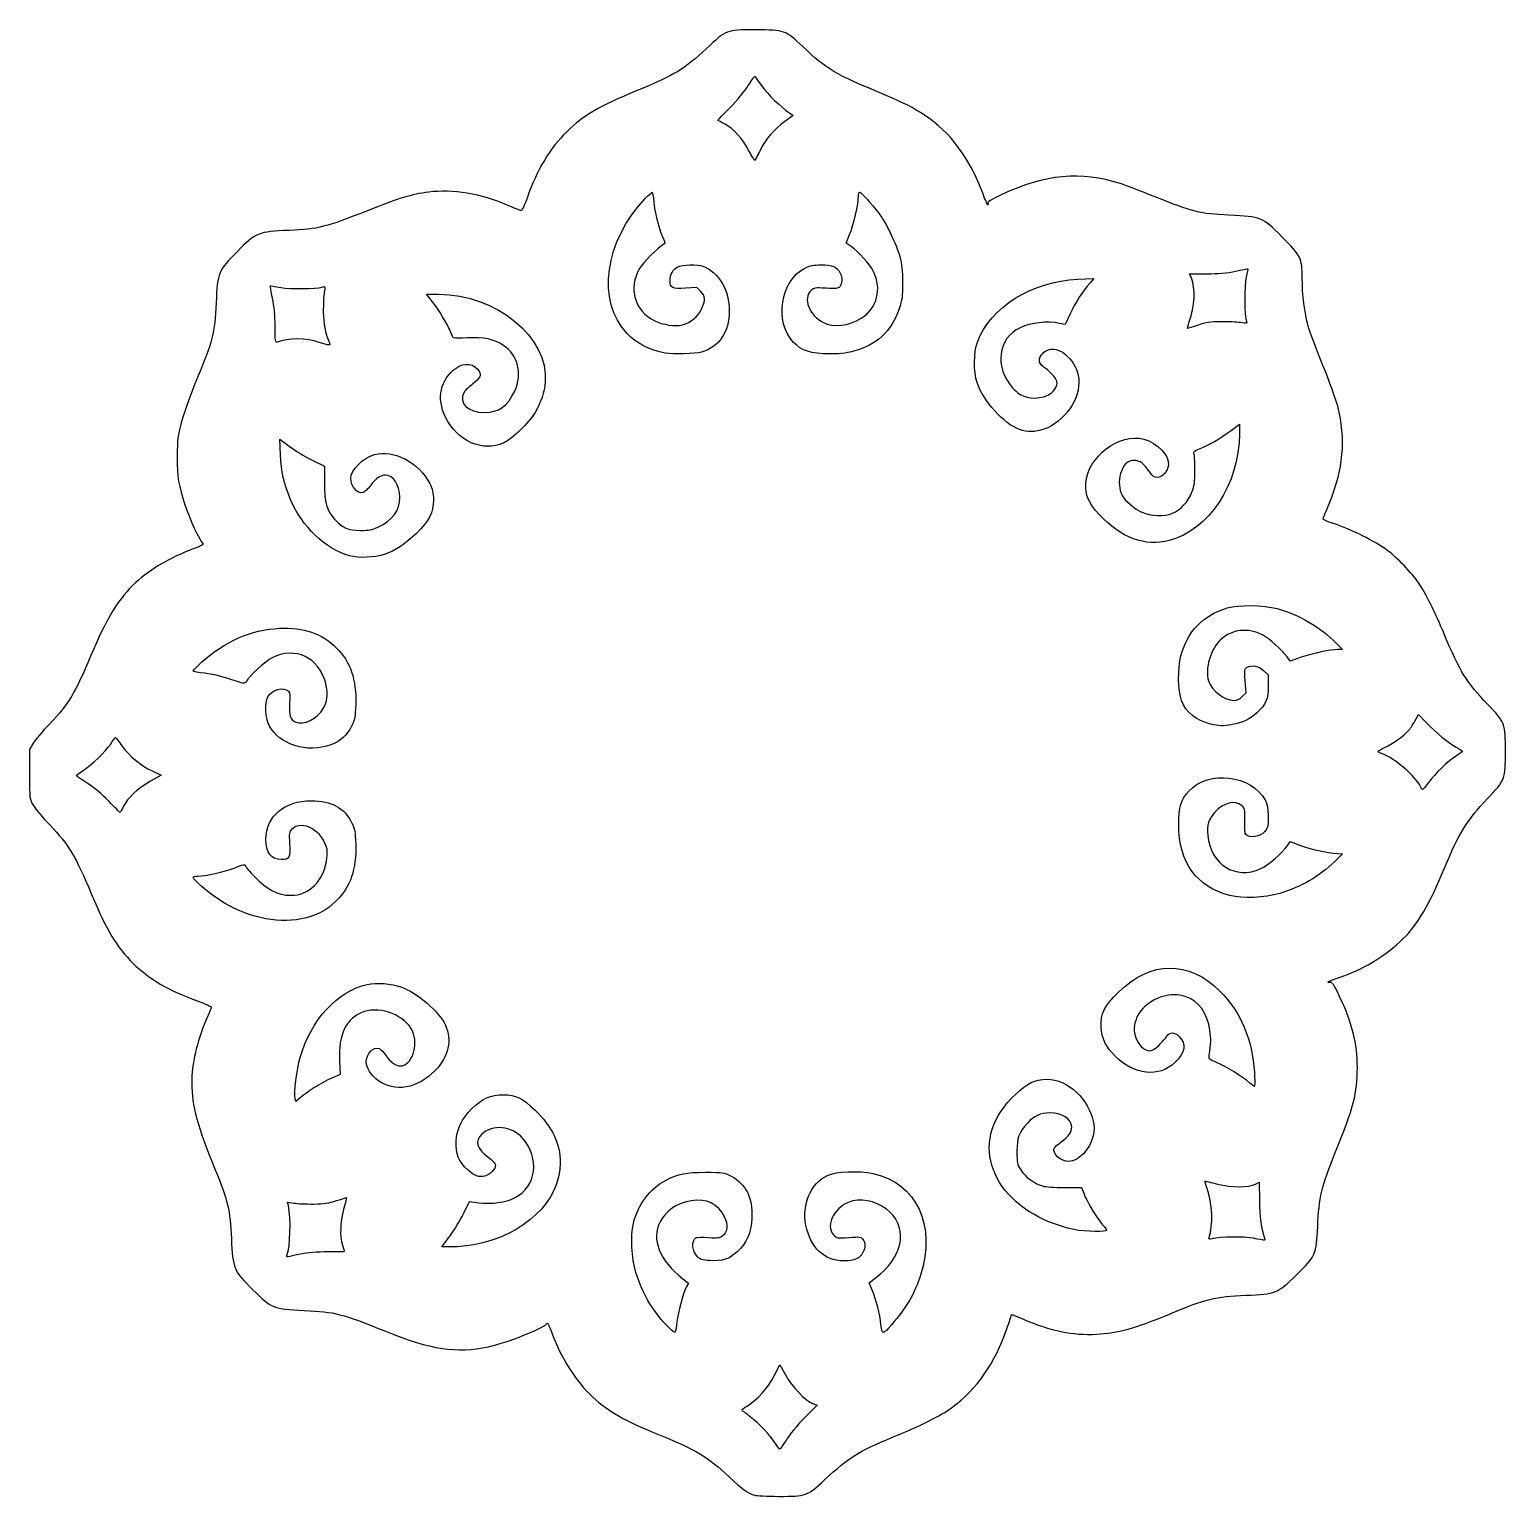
# Model space of a CAD drawing. Header units: centimetres. Extents: x -8.1 to 6.7, y -3.6 to 11.1.
import ezdxf

# ---------------------------------------------------------------- set-up
doc = ezdxf.new("R2010")
doc.units = ezdxf.units.CM
doc.header["$MEASUREMENT"] = 0
doc.layers.add('Layer 1', color=7, linetype='Continuous')

msp = doc.modelspace()

# ---------------------------------------------------------------- linework, layer by layer
at = {"layer": 'Layer 1', "color": 56}
for points, knots in [([(-0.80105, -3.61583), (-0.87133, -3.59459), (-0.922, -3.55805), (-1.05742, -3.43093), (-1.05742, -3.43093), (-1.26808, -3.23319), (-1.38206, -3.16438), (-1.74657, -3.01493), (-1.74657, -3.01493), (-2.10967, -2.86605), (-2.25835, -2.78204), (-2.42106, -2.63381), (-2.42106, -2.63381), (-2.58507, -2.4844), (-2.74736, -2.22842), (-2.83567, -1.97985), (-2.83567, -1.97985), (-2.86387, -1.90049), (-2.87365, -1.88466), (-2.88515, -1.89981), (-2.88515, -1.89981), (-2.92164, -1.94784), (-3.28464, -2.0909), (-3.46642, -2.12888), (-3.46642, -2.12888), (-3.78728, -2.19592), (-4.03956, -2.15808), (-4.4954, -1.97454), (-4.4954, -1.97454), (-4.94287, -1.79436), (-4.99291, -1.78157), (-5.31035, -1.76623), (-5.31035, -1.76623), (-5.61867, -1.75134), (-5.63357, -1.7453), (-5.824, -1.55821), (-5.824, -1.55821), (-6.01648, -1.3691), (-6.02562, -1.34732), (-6.03834, -1.04729), (-6.03834, -1.04729), (-6.05027, -0.76596), (-6.07609, -0.65553), (-6.19939, -0.35843), (-6.19939, -0.35843), (-6.37728, 0.07018), (-6.43537, 0.28403), (-6.43548, 0.51073), (-6.43548, 0.51073), (-6.43558, 0.70179), (-6.38615, 0.91967), (-6.29351, 1.13656), (-6.29351, 1.13656), (-6.26593, 1.20112), (-6.24184, 1.26034), (-6.23998, 1.26817), (-6.23998, 1.26817), (-6.23812, 1.27599), (-6.29724, 1.30393), (-6.37136, 1.33026), (-6.37136, 1.33026), (-6.65843, 1.43223), (-6.86016, 1.54938), (-7.02064, 1.70732), (-7.02064, 1.70732), (-7.18634, 1.8704), (-7.28684, 2.0368), (-7.43784, 2.3981), (-7.43784, 2.3981), (-7.5985, 2.7825), (-7.66491, 2.89286), (-7.85714, 3.09492), (-7.85714, 3.09492), (-7.92957, 3.17106), (-8.00466, 3.26008), (-8.024, 3.29276), (-8.024, 3.29276), (-8.05908, 3.35204), (-8.05916, 3.35276), (-8.05916, 3.60078), (-8.05916, 3.60078), (-8.05916, 3.60078), (-8.05916, 3.84938), (-8.05916, 3.84938), (-8.05916, 3.84938), (-8.05916, 3.84938), (-8.02273, 3.91093), (-8.02273, 3.91093), (-8.02273, 3.91093), (-8.0027, 3.94479), (-7.92961, 4.03178), (-7.86033, 4.10424), (-7.86033, 4.10424), (-7.66764, 4.30575), (-7.60229, 4.4133), (-7.44856, 4.78195), (-7.44856, 4.78195), (-7.28932, 5.16381), (-7.1637, 5.36901), (-6.99661, 5.52018), (-6.99661, 5.52018), (-6.84449, 5.65781), (-6.65159, 5.77068), (-6.41986, 5.85764), (-6.41986, 5.85764), (-6.33168, 5.89073), (-6.31185, 5.90259), (-6.32644, 5.91353), (-6.32644, 5.91353), (-6.35199, 5.93269), (-6.46347, 6.17329), (-6.50417, 6.29713), (-6.50417, 6.29713), (-6.56736, 6.48941), (-6.58129, 6.57754), (-6.58074, 6.78158), (-6.58074, 6.78158), (-6.58027, 6.95337), (-6.57623, 6.98771), (-6.54101, 7.11942), (-6.54101, 7.11942), (-6.51945, 7.20005), (-6.45732, 7.37503), (-6.40295, 7.50825), (-6.40295, 7.50825), (-6.21934, 7.95815), (-6.20662, 8.00714), (-6.19191, 8.321), (-6.19191, 8.321), (-6.17758, 8.62657), (-6.17106, 8.64245), (-5.98204, 8.83226), (-5.98204, 8.83226), (-5.79108, 9.02402), (-5.77092, 9.03228), (-5.4614, 9.04551), (-5.4614, 9.04551), (-5.16558, 9.05816), (-5.09542, 9.07573), (-4.67714, 9.24199), (-4.67714, 9.24199), (-4.35577, 9.36973), (-4.24024, 9.40478), (-4.06306, 9.4283), (-4.06306, 9.4283), (-3.83003, 9.45923), (-3.53035, 9.41), (-3.27672, 9.29912), (-3.27672, 9.29912), (-3.21043, 9.27014), (-3.14896, 9.24545), (-3.14013, 9.24425), (-3.14013, 9.24425), (-3.13063, 9.24297), (-3.10575, 9.29411), (-3.07917, 9.36957), (-3.07917, 9.36957), (-2.98062, 9.64936), (-2.84695, 9.87272), (-2.68244, 10.0325), (-2.68244, 10.0325), (-2.51179, 10.19822), (-2.37268, 10.27997), (-1.98743, 10.44091), (-1.98743, 10.44091), (-1.60088, 10.60239), (-1.49793, 10.66419), (-1.28927, 10.86006), (-1.28927, 10.86006), (-1.0803, 11.05622), (-1.09015, 11.05239), (-0.79455, 11.05239), (-0.79455, 11.05239), (-0.49979, 11.05239), (-0.492, 11.04966), (-0.31966, 10.88549), (-0.31966, 10.88549), (-0.07828, 10.65557), (-0.01223, 10.6168), (0.51444, 10.39592), (0.51444, 10.39592), (0.69515, 10.32014), (0.78149, 10.27573), (0.90205, 10.19657), (0.90205, 10.19657), (1.15757, 10.0288), (1.35373, 9.7642), (1.48524, 9.40992), (1.48524, 9.40992), (1.50636, 9.35303), (1.52712, 9.30346), (1.53137, 9.29978), (1.53137, 9.29978), (1.53562, 9.29609), (1.53572, 9.30246), (1.53159, 9.31393), (1.53159, 9.31393), (1.52568, 9.33037), (1.55577, 9.34961), (1.67394, 9.40495), (1.67394, 9.40495), (2.1075, 9.60798), (2.46328, 9.64087), (2.85701, 9.51433), (2.85701, 9.51433), (2.90289, 9.49958), (3.06025, 9.43936), (3.20668, 9.38051), (3.20668, 9.38051), (3.58105, 9.23005), (3.65747, 9.21111), (3.94549, 9.19744), (3.94549, 9.19744), (4.27382, 9.18185), (4.27484, 9.18144), (4.47605, 8.98212), (4.47605, 8.98212), (4.6638, 8.79613), (4.67958, 8.76432), (4.67958, 8.57181), (4.67958, 8.57181), (4.67958, 8.40331), (4.70265, 8.21489), (4.73845, 8.09119), (4.73845, 8.09119), (4.75615, 8.03001), (4.82302, 7.85088), (4.88704, 7.69311), (4.88704, 7.69311), (4.95106, 7.53535), (5.01743, 7.35176), (5.03454, 7.28515), (5.03454, 7.28515), (5.11937, 6.95477), (5.09286, 6.6526), (4.94896, 6.30988), (4.94896, 6.30988), (4.91952, 6.23976), (4.89295, 6.17378), (4.88991, 6.16327), (4.88991, 6.16327), (4.88578, 6.14895), (4.91388, 6.13483), (5.00183, 6.10706), (5.00183, 6.10706), (5.1544, 6.05888), (5.4206, 5.92663), (5.5276, 5.84585), (5.5276, 5.84585), (5.63152, 5.76741), (5.77598, 5.61779), (5.84426, 5.51789), (5.84426, 5.51789), (5.91314, 5.41712), (6.00724, 5.2282), (6.10383, 4.99676), (6.10383, 4.99676), (6.25611, 4.63186), (6.32687, 4.51784), (6.53525, 4.30156), (6.53525, 4.30156), (6.70838, 4.12184), (6.71392, 4.10723), (6.71392, 3.83025), (6.71392, 3.83025), (6.71392, 3.55384), (6.70884, 3.54047), (6.5341, 3.3571), (6.5341, 3.3571), (6.32655, 3.13931), (6.25253, 3.01982), (6.10341, 2.66183), (6.10341, 2.66183), (5.94936, 2.29204), (5.84142, 2.10753), (5.69078, 1.9565), (5.69078, 1.9565), (5.51361, 1.77887), (5.27184, 1.6359), (5.01006, 1.55393), (5.01006, 1.55393), (4.96948, 1.54123), (4.93628, 1.52668), (4.93628, 1.5216), (4.93628, 1.5216), (4.93628, 1.51653), (4.94674, 1.51509), (4.95953, 1.51842), (4.95953, 1.51842), (4.97838, 1.52331), (4.99548, 1.49789), (5.0499, 1.38407), (5.0499, 1.38407), (5.1785, 1.11506), (5.23148, 0.90528), (5.23148, 0.66505), (5.23148, 0.66505), (5.23148, 0.40847), (5.195, 0.26851), (5.00975, -0.18573), (5.00975, -0.18573), (4.87616, -0.51328), (4.84533, -0.64309), (4.83424, -0.92468), (4.83424, -0.92468), (4.82321, -1.20453), (4.81677, -1.21913), (4.61871, -1.41242), (4.61871, -1.41242), (4.42971, -1.59688), (4.41978, -1.60086), (4.11606, -1.61382), (4.11606, -1.61382), (3.80912, -1.62692), (3.71802, -1.64949), (3.34474, -1.80487), (3.34474, -1.80487), (3.01091, -1.94383), (2.83319, -1.99258), (2.61956, -2.00379), (2.61956, -2.00379), (2.38436, -2.01613), (2.15742, -1.96966), (1.88984, -1.85439), (1.88984, -1.85439), (1.82643, -1.82707), (1.77357, -1.80614), (1.77238, -1.80788), (1.77238, -1.80788), (1.77119, -1.80962), (1.74884, -1.87326), (1.72272, -1.94929), (1.72272, -1.94929), (1.60373, -2.29556), (1.42467, -2.55187), (1.1692, -2.7416), (1.1692, -2.7416), (1.07276, -2.81323), (0.84544, -2.92645), (0.57879, -3.03568), (0.57879, -3.03568), (0.24198, -3.17366), (0.1366, -3.23954), (-0.09711, -3.45826), (-0.09711, -3.45826), (-0.27317, -3.62304), (-0.28717, -3.62811), (-0.5626, -3.62664), (-0.5626, -3.62664), (-0.67605, -3.62604), (-0.78336, -3.62117), (-0.80105, -3.61583)], [0, 0, 0, 0, 0.01123596, 0.01123596, 0.01123596, 0.01123596, 0.02247191, 0.02247191, 0.02247191, 0.02247191, 0.03370787, 0.03370787, 0.03370787, 0.03370787, 0.04494382, 0.04494382, 0.04494382, 0.04494382, 0.05617978, 0.05617978, 0.05617978, 0.05617978, 0.06741573, 0.06741573, 0.06741573, 0.06741573, 0.07865169, 0.07865169, 0.07865169, 0.07865169, 0.08988764, 0.08988764, 0.08988764, 0.08988764, 0.1011236, 0.1011236, 0.1011236, 0.1011236, 0.11235955, 0.11235955, 0.11235955, 0.11235955, 0.12359551, 0.12359551, 0.12359551, 0.12359551, 0.13483146, 0.13483146, 0.13483146, 0.13483146, 0.14606742, 0.14606742, 0.14606742, 0.14606742, 0.15730337, 0.15730337, 0.15730337, 0.15730337, 0.16853933, 0.16853933, 0.16853933, 0.16853933, 0.17977528, 0.17977528, 0.17977528, 0.17977528, 0.19101124, 0.19101124, 0.19101124, 0.19101124, 0.20224719, 0.20224719, 0.20224719, 0.20224719, 0.21348315, 0.21348315, 0.21348315, 0.21348315, 0.2247191, 0.2247191, 0.2247191, 0.2247191, 0.23595506, 0.23595506, 0.23595506, 0.23595506, 0.24719101, 0.24719101, 0.24719101, 0.24719101, 0.25842697, 0.25842697, 0.25842697, 0.25842697, 0.26966292, 0.26966292, 0.26966292, 0.26966292, 0.28089888, 0.28089888, 0.28089888, 0.28089888, 0.29213483, 0.29213483, 0.29213483, 0.29213483, 0.30337079, 0.30337079, 0.30337079, 0.30337079, 0.31460674, 0.31460674, 0.31460674, 0.31460674, 0.3258427, 0.3258427, 0.3258427, 0.3258427, 0.33707865, 0.33707865, 0.33707865, 0.33707865, 0.34831461, 0.34831461, 0.34831461, 0.34831461, 0.35955056, 0.35955056, 0.35955056, 0.35955056, 0.37078652, 0.37078652, 0.37078652, 0.37078652, 0.38202247, 0.38202247, 0.38202247, 0.38202247, 0.39325843, 0.39325843, 0.39325843, 0.39325843, 0.40449438, 0.40449438, 0.40449438, 0.40449438, 0.41573034, 0.41573034, 0.41573034, 0.41573034, 0.42696629, 0.42696629, 0.42696629, 0.42696629, 0.43820225, 0.43820225, 0.43820225, 0.43820225, 0.4494382, 0.4494382, 0.4494382, 0.4494382, 0.46067416, 0.46067416, 0.46067416, 0.46067416, 0.47191011, 0.47191011, 0.47191011, 0.47191011, 0.48314607, 0.48314607, 0.48314607, 0.48314607, 0.49438202, 0.49438202, 0.49438202, 0.49438202, 0.50561798, 0.50561798, 0.50561798, 0.50561798, 0.51685393, 0.51685393, 0.51685393, 0.51685393, 0.52808989, 0.52808989, 0.52808989, 0.52808989, 0.53932584, 0.53932584, 0.53932584, 0.53932584, 0.5505618, 0.5505618, 0.5505618, 0.5505618, 0.56179775, 0.56179775, 0.56179775, 0.56179775, 0.57303371, 0.57303371, 0.57303371, 0.57303371, 0.58426966, 0.58426966, 0.58426966, 0.58426966, 0.59550562, 0.59550562, 0.59550562, 0.59550562, 0.60674157, 0.60674157, 0.60674157, 0.60674157, 0.61797753, 0.61797753, 0.61797753, 0.61797753, 0.62921348, 0.62921348, 0.62921348, 0.62921348, 0.64044944, 0.64044944, 0.64044944, 0.64044944, 0.65168539, 0.65168539, 0.65168539, 0.65168539, 0.66292135, 0.66292135, 0.66292135, 0.66292135, 0.6741573, 0.6741573, 0.6741573, 0.6741573, 0.68539326, 0.68539326, 0.68539326, 0.68539326, 0.69662921, 0.69662921, 0.69662921, 0.69662921, 0.70786517, 0.70786517, 0.70786517, 0.70786517, 0.71910112, 0.71910112, 0.71910112, 0.71910112, 0.73033708, 0.73033708, 0.73033708, 0.73033708, 0.74157303, 0.74157303, 0.74157303, 0.74157303, 0.75280899, 0.75280899, 0.75280899, 0.75280899, 0.76404494, 0.76404494, 0.76404494, 0.76404494, 0.7752809, 0.7752809, 0.7752809, 0.7752809, 0.78651685, 0.78651685, 0.78651685, 0.78651685, 0.79775281, 0.79775281, 0.79775281, 0.79775281, 0.80898876, 0.80898876, 0.80898876, 0.80898876, 0.82022472, 0.82022472, 0.82022472, 0.82022472, 0.83146067, 0.83146067, 0.83146067, 0.83146067, 0.84269663, 0.84269663, 0.84269663, 0.84269663, 0.85393258, 0.85393258, 0.85393258, 0.85393258, 0.86516854, 0.86516854, 0.86516854, 0.86516854, 0.87640449, 0.87640449, 0.87640449, 0.87640449, 0.88764045, 0.88764045, 0.88764045, 0.88764045, 0.8988764, 0.8988764, 0.8988764, 0.8988764, 0.91011236, 0.91011236, 0.91011236, 0.91011236, 0.92134831, 0.92134831, 0.92134831, 0.92134831, 0.93258427, 0.93258427, 0.93258427, 0.93258427, 0.94382022, 0.94382022, 0.94382022, 0.94382022, 0.95505618, 0.95505618, 0.95505618, 0.95505618, 0.96629213, 0.96629213, 0.96629213, 0.96629213, 0.97752809, 0.97752809, 0.97752809, 0.97752809, 1, 1, 1, 1]), ([(-0.74701, 9.84523), (-0.68996, 9.96285), (-0.60937, 10.05698), (-0.49832, 10.13569), (-0.49832, 10.13569), (-0.49832, 10.13569), (-0.41615, 10.19393), (-0.41615, 10.19393), (-0.41615, 10.19393), (-0.41615, 10.19393), (-0.49152, 10.2502), (-0.49152, 10.2502), (-0.49152, 10.2502), (-0.58276, 10.31833), (-0.70478, 10.44589), (-0.75653, 10.52725), (-0.75653, 10.52725), (-0.77744, 10.56012), (-0.79744, 10.58698), (-0.80097, 10.58693), (-0.80097, 10.58693), (-0.8045, 10.58689), (-0.8331, 10.5453), (-0.86452, 10.49453), (-0.86452, 10.49453), (-0.89599, 10.44368), (-0.97813, 10.3454), (-1.04737, 10.27573), (-1.04737, 10.27573), (-1.11651, 10.20617), (-1.17165, 10.14824), (-1.16992, 10.14701), (-1.16992, 10.14701), (-1.16818, 10.14578), (-1.13575, 10.12826), (-1.09784, 10.10809), (-1.09784, 10.10809), (-1.01054, 10.06162), (-0.92264, 9.96396), (-0.85793, 9.84155), (-0.85793, 9.84155), (-0.83013, 9.78896), (-0.8045, 9.74621), (-0.80097, 9.74656), (-0.80097, 9.74656), (-0.79744, 9.74691), (-0.77316, 9.79131), (-0.74701, 9.84523)], [0, 0, 0, 0, 0.07692308, 0.07692308, 0.07692308, 0.07692308, 0.15384615, 0.15384615, 0.15384615, 0.15384615, 0.23076923, 0.23076923, 0.23076923, 0.23076923, 0.30769231, 0.30769231, 0.30769231, 0.30769231, 0.38461538, 0.38461538, 0.38461538, 0.38461538, 0.46153846, 0.46153846, 0.46153846, 0.46153846, 0.53846154, 0.53846154, 0.53846154, 0.53846154, 0.61538462, 0.61538462, 0.61538462, 0.61538462, 0.69230769, 0.69230769, 0.69230769, 0.69230769, 0.76923077, 0.76923077, 0.76923077, 0.76923077, 0.84615385, 0.84615385, 0.84615385, 0.84615385, 1, 1, 1, 1]), ([(-1.33442, 7.8261), (-1.15632, 7.87934), (-1.056, 8.02757), (-1.05466, 8.23947), (-1.05466, 8.23947), (-1.05337, 8.44417), (-1.16209, 8.62856), (-1.31841, 8.6868), (-1.31841, 8.6868), (-1.37292, 8.7071), (-1.5275, 8.70351), (-1.57149, 8.68092), (-1.57149, 8.68092), (-1.6174, 8.65734), (-1.64808, 8.60187), (-1.64808, 8.54244), (-1.64808, 8.54244), (-1.64808, 8.46839), (-1.62541, 8.45719), (-1.49421, 8.46644), (-1.49421, 8.46644), (-1.49421, 8.46644), (-1.38029, 8.47448), (-1.38029, 8.47448), (-1.38029, 8.47448), (-1.38029, 8.47448), (-1.34091, 8.43536), (-1.34091, 8.43536), (-1.34091, 8.43536), (-1.2926, 8.38738), (-1.29078, 8.34764), (-1.3328, 8.258), (-1.3328, 8.258), (-1.36794, 8.18303), (-1.44164, 8.12216), (-1.52492, 8.09933), (-1.52492, 8.09933), (-1.58932, 8.08166), (-1.72721, 8.10136), (-1.80103, 8.13878), (-1.80103, 8.13878), (-2.00382, 8.24153), (-2.06946, 8.46688), (-1.95366, 8.6627), (-1.95366, 8.6627), (-1.92046, 8.71884), (-1.76729, 8.87454), (-1.71958, 8.90063), (-1.71958, 8.90063), (-1.6953, 8.91392), (-1.69537, 8.9155), (-1.72343, 8.98251), (-1.72343, 8.98251), (-1.76527, 9.08244), (-1.80162, 9.229), (-1.81072, 9.33451), (-1.81072, 9.33451), (-1.81511, 9.38534), (-1.8224, 9.42693), (-1.82693, 9.42693), (-1.82693, 9.42693), (-1.83145, 9.42693), (-1.86158, 9.39968), (-1.89388, 9.36638), (-1.89388, 9.36638), (-2.3025, 8.94508), (-2.38555, 8.33313), (-2.07762, 8.01247), (-2.07762, 8.01247), (-1.98093, 7.91178), (-1.86203, 7.85108), (-1.693, 7.81612), (-1.693, 7.81612), (-1.62732, 7.80253), (-1.39127, 7.8091), (-1.33442, 7.8261)], [0, 0, 0, 0, 0.05, 0.05, 0.05, 0.05, 0.1, 0.1, 0.1, 0.1, 0.15, 0.15, 0.15, 0.15, 0.2, 0.2, 0.2, 0.2, 0.25, 0.25, 0.25, 0.25, 0.3, 0.3, 0.3, 0.3, 0.35, 0.35, 0.35, 0.35, 0.4, 0.4, 0.4, 0.4, 0.45, 0.45, 0.45, 0.45, 0.5, 0.5, 0.5, 0.5, 0.55, 0.55, 0.55, 0.55, 0.6, 0.6, 0.6, 0.6, 0.65, 0.65, 0.65, 0.65, 0.7, 0.7, 0.7, 0.7, 0.75, 0.75, 0.75, 0.75, 0.8, 0.8, 0.8, 0.8, 0.85, 0.85, 0.85, 0.85, 0.9, 0.9, 0.9, 0.9, 1, 1, 1, 1]), ([(0.17981, 7.83307), (0.41728, 7.89339), (0.56404, 8.02836), (0.64451, 8.26043), (0.64451, 8.26043), (0.67593, 8.35104), (0.67981, 8.38019), (0.67932, 8.52178), (0.67932, 8.52178), (0.6789, 8.64322), (0.67221, 8.7054), (0.65122, 8.78312), (0.65122, 8.78312), (0.61705, 8.90966), (0.51757, 9.11517), (0.44139, 9.21658), (0.44139, 9.21658), (0.36868, 9.31338), (0.26553, 9.42693), (0.25031, 9.42693), (0.25031, 9.42693), (0.24391, 9.42693), (0.23867, 9.40919), (0.23867, 9.3875), (0.23867, 9.3875), (0.23867, 9.31621), (0.18627, 9.09075), (0.14948, 9.00372), (0.14948, 9.00372), (0.14948, 9.00372), (0.11338, 8.91834), (0.11338, 8.91834), (0.11338, 8.91834), (0.11338, 8.91834), (0.16384, 8.88361), (0.16384, 8.88361), (0.16384, 8.88361), (0.23844, 8.83226), (0.35018, 8.70726), (0.38833, 8.63248), (0.38833, 8.63248), (0.47584, 8.46094), (0.42512, 8.26729), (0.26613, 8.16596), (0.26613, 8.16596), (0.14339, 8.08772), (-0.01194, 8.07121), (-0.11755, 8.12516), (-0.11755, 8.12516), (-0.25455, 8.19515), (-0.3204, 8.36581), (-0.23944, 8.44106), (-0.23944, 8.44106), (-0.20537, 8.47272), (-0.20005, 8.47361), (-0.087, 8.4664), (-0.087, 8.4664), (0.01528, 8.45987), (0.03278, 8.46182), (0.05098, 8.48179), (0.05098, 8.48179), (0.07714, 8.51051), (0.07776, 8.57535), (0.05234, 8.62418), (0.05234, 8.62418), (0.02349, 8.67959), (-0.02789, 8.70026), (-0.13681, 8.70026), (-0.13681, 8.70026), (-0.21241, 8.70026), (-0.24434, 8.69375), (-0.29731, 8.66753), (-0.29731, 8.66753), (-0.54453, 8.54516), (-0.60795, 8.13199), (-0.41133, 7.92469), (-0.41133, 7.92469), (-0.33097, 7.83997), (-0.23855, 7.80985), (-0.05538, 7.8087), (-0.05538, 7.8087), (0.04043, 7.8081), (0.10984, 7.81529), (0.17981, 7.83307)], [0, 0, 0, 0, 0.04545455, 0.04545455, 0.04545455, 0.04545455, 0.09090909, 0.09090909, 0.09090909, 0.09090909, 0.13636364, 0.13636364, 0.13636364, 0.13636364, 0.18181818, 0.18181818, 0.18181818, 0.18181818, 0.22727273, 0.22727273, 0.22727273, 0.22727273, 0.27272727, 0.27272727, 0.27272727, 0.27272727, 0.31818182, 0.31818182, 0.31818182, 0.31818182, 0.36363636, 0.36363636, 0.36363636, 0.36363636, 0.40909091, 0.40909091, 0.40909091, 0.40909091, 0.45454545, 0.45454545, 0.45454545, 0.45454545, 0.5, 0.5, 0.5, 0.5, 0.54545455, 0.54545455, 0.54545455, 0.54545455, 0.59090909, 0.59090909, 0.59090909, 0.59090909, 0.63636364, 0.63636364, 0.63636364, 0.63636364, 0.68181818, 0.68181818, 0.68181818, 0.68181818, 0.72727273, 0.72727273, 0.72727273, 0.72727273, 0.77272727, 0.77272727, 0.77272727, 0.77272727, 0.81818182, 0.81818182, 0.81818182, 0.81818182, 0.86363636, 0.86363636, 0.86363636, 0.86363636, 0.90909091, 0.90909091, 0.90909091, 0.90909091, 1, 1, 1, 1]), ([(3.63646, 8.09659), (3.71635, 8.12363), (3.76175, 8.13061), (3.86455, 8.13165), (3.86455, 8.13165), (3.93515, 8.13236), (4.0241, 8.12798), (4.06223, 8.12192), (4.06223, 8.12192), (4.127, 8.11162), (4.13089, 8.11245), (4.12156, 8.13467), (4.12156, 8.13467), (4.10144, 8.1826), (4.09892, 8.48635), (4.1179, 8.57596), (4.1179, 8.57596), (4.12793, 8.62329), (4.13567, 8.66194), (4.13511, 8.66184), (4.13511, 8.66184), (4.13455, 8.66175), (4.07922, 8.65035), (4.01216, 8.63651), (4.01216, 8.63651), (3.92698, 8.61894), (3.83916, 8.6113), (3.72082, 8.61118), (3.72082, 8.61118), (3.72082, 8.61118), (3.55141, 8.61102), (3.55141, 8.61102), (3.55141, 8.61102), (3.55141, 8.61102), (3.56978, 8.56734), (3.56978, 8.56734), (3.56978, 8.56734), (3.6127, 8.46531), (3.60442, 8.28978), (3.54918, 8.13029), (3.54918, 8.13029), (3.53632, 8.09318), (3.52826, 8.06282), (3.53127, 8.06282), (3.53127, 8.06282), (3.53427, 8.06282), (3.5816, 8.07802), (3.63646, 8.09659)], [0, 0, 0, 0, 0.07692308, 0.07692308, 0.07692308, 0.07692308, 0.15384615, 0.15384615, 0.15384615, 0.15384615, 0.23076923, 0.23076923, 0.23076923, 0.23076923, 0.30769231, 0.30769231, 0.30769231, 0.30769231, 0.38461538, 0.38461538, 0.38461538, 0.38461538, 0.46153846, 0.46153846, 0.46153846, 0.46153846, 0.53846154, 0.53846154, 0.53846154, 0.53846154, 0.61538462, 0.61538462, 0.61538462, 0.61538462, 0.69230769, 0.69230769, 0.69230769, 0.69230769, 0.76923077, 0.76923077, 0.76923077, 0.76923077, 0.84615385, 0.84615385, 0.84615385, 0.84615385, 1, 1, 1, 1]), ([(-5.056, 7.9194), (-5.10272, 8.03036), (-5.11752, 8.10335), (-5.11869, 8.22856), (-5.11869, 8.22856), (-5.11938, 8.30218), (-5.11514, 8.39046), (-5.10927, 8.42473), (-5.10927, 8.42473), (-5.09878, 8.48592), (-5.09913, 8.48689), (-5.12852, 8.47847), (-5.12852, 8.47847), (-5.19775, 8.45862), (-5.44218, 8.45636), (-5.5435, 8.47464), (-5.5435, 8.47464), (-5.59997, 8.48483), (-5.64741, 8.49216), (-5.64892, 8.49094), (-5.64892, 8.49094), (-5.65043, 8.48971), (-5.6404, 8.43448), (-5.62663, 8.36819), (-5.62663, 8.36819), (-5.60949, 8.28567), (-5.60154, 8.19602), (-5.60143, 8.08377), (-5.60143, 8.08377), (-5.60128, 7.93759), (-5.599, 7.92072), (-5.58035, 7.92783), (-5.58035, 7.92783), (-5.46988, 7.96994), (-5.29185, 7.96871), (-5.15845, 7.92492), (-5.15845, 7.92492), (-5.05846, 7.89209), (-5.04418, 7.89132), (-5.056, 7.9194)], [0, 0, 0, 0, 0.09090909, 0.09090909, 0.09090909, 0.09090909, 0.18181818, 0.18181818, 0.18181818, 0.18181818, 0.27272727, 0.27272727, 0.27272727, 0.27272727, 0.36363636, 0.36363636, 0.36363636, 0.36363636, 0.45454545, 0.45454545, 0.45454545, 0.45454545, 0.54545455, 0.54545455, 0.54545455, 0.54545455, 0.63636364, 0.63636364, 0.63636364, 0.63636364, 0.72727273, 0.72727273, 0.72727273, 0.72727273, 0.81818182, 0.81818182, 0.81818182, 0.81818182, 1, 1, 1, 1]), ([(2.09464, 7.05506), (2.29968, 7.12664), (2.46291, 7.36373), (2.44248, 7.5603), (2.44248, 7.5603), (2.42509, 7.7277), (2.26785, 7.88432), (2.14734, 7.85428), (2.14734, 7.85428), (2.0979, 7.84195), (2.0484, 7.78803), (2.0484, 7.74651), (2.0484, 7.74651), (2.0484, 7.71662), (2.06146, 7.69978), (2.11579, 7.65959), (2.11579, 7.65959), (2.15285, 7.63217), (2.19454, 7.58875), (2.20845, 7.5631), (2.20845, 7.5631), (2.23255, 7.51862), (2.23272, 7.51437), (2.21209, 7.47141), (2.21209, 7.47141), (2.17152, 7.38689), (2.0358, 7.34494), (1.91541, 7.3797), (1.91541, 7.3797), (1.85956, 7.39583), (1.83279, 7.41383), (1.78108, 7.47003), (1.78108, 7.47003), (1.59565, 7.67156), (1.63279, 7.96756), (1.85654, 8.07138), (1.85654, 8.07138), (1.96644, 8.12237), (2.12258, 8.13955), (2.25139, 8.11482), (2.25139, 8.11482), (2.25139, 8.11482), (2.30677, 8.10419), (2.30677, 8.10419), (2.30677, 8.10419), (2.30677, 8.10419), (2.3557, 8.20939), (2.3557, 8.20939), (2.3557, 8.20939), (2.4069, 8.31948), (2.48367, 8.43958), (2.55282, 8.51782), (2.55282, 8.51782), (2.55282, 8.51782), (2.59364, 8.564), (2.59364, 8.564), (2.59364, 8.564), (2.59364, 8.564), (2.43333, 8.55637), (2.43333, 8.55637), (2.43333, 8.55637), (1.9681, 8.53424), (1.56057, 8.27902), (1.42925, 7.92755), (1.42925, 7.92755), (1.39129, 7.82595), (1.38919, 7.63094), (1.4249, 7.52278), (1.4249, 7.52278), (1.48576, 7.3384), (1.69547, 7.10592), (1.84822, 7.05347), (1.84822, 7.05347), (1.93394, 7.02404), (2.00714, 7.02451), (2.09464, 7.05506)], [0, 0, 0, 0, 0.05, 0.05, 0.05, 0.05, 0.1, 0.1, 0.1, 0.1, 0.15, 0.15, 0.15, 0.15, 0.2, 0.2, 0.2, 0.2, 0.25, 0.25, 0.25, 0.25, 0.3, 0.3, 0.3, 0.3, 0.35, 0.35, 0.35, 0.35, 0.4, 0.4, 0.4, 0.4, 0.45, 0.45, 0.45, 0.45, 0.5, 0.5, 0.5, 0.5, 0.55, 0.55, 0.55, 0.55, 0.6, 0.6, 0.6, 0.6, 0.65, 0.65, 0.65, 0.65, 0.7, 0.7, 0.7, 0.7, 0.75, 0.75, 0.75, 0.75, 0.8, 0.8, 0.8, 0.8, 0.85, 0.85, 0.85, 0.85, 0.9, 0.9, 0.9, 0.9, 1, 1, 1, 1]), ([(-3.31148, 6.9196), (-3.22772, 6.95769), (-3.06011, 7.12038), (-2.99881, 7.2231), (-2.99881, 7.2231), (-2.94151, 7.31913), (-2.90537, 7.42679), (-2.89696, 7.52654), (-2.89696, 7.52654), (-2.8594, 7.97206), (-3.38704, 8.40605), (-3.96725, 8.40687), (-3.96725, 8.40687), (-3.96725, 8.40687), (-4.08522, 8.40704), (-4.08522, 8.40704), (-4.08522, 8.40704), (-4.08522, 8.40704), (-4.00319, 8.29901), (-4.00319, 8.29901), (-4.00319, 8.29901), (-3.93352, 8.20726), (-3.8542, 8.06615), (-3.82578, 7.98341), (-3.82578, 7.98341), (-3.819, 7.96369), (-3.80368, 7.96219), (-3.67972, 7.96914), (-3.67972, 7.96914), (-3.51429, 7.97842), (-3.40678, 7.95639), (-3.31475, 7.89434), (-3.31475, 7.89434), (-3.16839, 7.79566), (-3.12312, 7.61046), (-3.20309, 7.43755), (-3.20309, 7.43755), (-3.27218, 7.2882), (-3.36496, 7.22218), (-3.50646, 7.22169), (-3.50646, 7.22169), (-3.67134, 7.22112), (-3.76826, 7.31848), (-3.70887, 7.42504), (-3.70887, 7.42504), (-3.69921, 7.44238), (-3.66044, 7.47998), (-3.62273, 7.5086), (-3.62273, 7.5086), (-3.54936, 7.56429), (-3.53628, 7.59079), (-3.56023, 7.63526), (-3.56023, 7.63526), (-3.60148, 7.7118), (-3.70734, 7.72672), (-3.78955, 7.66757), (-3.78955, 7.66757), (-3.94797, 7.55358), (-3.98852, 7.36516), (-3.89517, 7.17681), (-3.89517, 7.17681), (-3.77424, 6.93281), (-3.52446, 6.82274), (-3.31148, 6.9196)], [0, 0, 0, 0, 0.05882353, 0.05882353, 0.05882353, 0.05882353, 0.11764706, 0.11764706, 0.11764706, 0.11764706, 0.17647059, 0.17647059, 0.17647059, 0.17647059, 0.23529412, 0.23529412, 0.23529412, 0.23529412, 0.29411765, 0.29411765, 0.29411765, 0.29411765, 0.35294118, 0.35294118, 0.35294118, 0.35294118, 0.41176471, 0.41176471, 0.41176471, 0.41176471, 0.47058824, 0.47058824, 0.47058824, 0.47058824, 0.52941176, 0.52941176, 0.52941176, 0.52941176, 0.58823529, 0.58823529, 0.58823529, 0.58823529, 0.64705882, 0.64705882, 0.64705882, 0.64705882, 0.70588235, 0.70588235, 0.70588235, 0.70588235, 0.76470588, 0.76470588, 0.76470588, 0.76470588, 0.82352941, 0.82352941, 0.82352941, 0.82352941, 0.88235294, 0.88235294, 0.88235294, 0.88235294, 1, 1, 1, 1]), ([(3.34855, 5.94002), (3.74195, 6.04181), (4.05066, 6.51081), (4.05066, 7.0067), (4.05066, 7.0067), (4.05066, 7.0067), (4.05066, 7.10738), (4.05066, 7.10738), (4.05066, 7.10738), (4.05066, 7.10738), (3.96715, 7.0438), (3.96715, 7.0438), (3.96715, 7.0438), (3.86496, 6.966), (3.73109, 6.88757), (3.64974, 6.85784), (3.64974, 6.85784), (3.59363, 6.83733), (3.58965, 6.83305), (3.59803, 6.80222), (3.59803, 6.80222), (3.60301, 6.78386), (3.60669, 6.70859), (3.6062, 6.63497), (3.6062, 6.63497), (3.60548, 6.52753), (3.59951, 6.48621), (3.57596, 6.42565), (3.57596, 6.42565), (3.53871, 6.32982), (3.46535, 6.25056), (3.38025, 6.2142), (3.38025, 6.2142), (3.29773, 6.17894), (3.16544, 6.18307), (3.07295, 6.22381), (3.07295, 6.22381), (3.00619, 6.2532), (2.90271, 6.34195), (2.87652, 6.39225), (2.87652, 6.39225), (2.8459, 6.45105), (2.84006, 6.53792), (2.86175, 6.61202), (2.86175, 6.61202), (2.88764, 6.70048), (2.93176, 6.74275), (2.99819, 6.74275), (2.99819, 6.74275), (3.05439, 6.74275), (3.09228, 6.71425), (3.15419, 6.62541), (3.15419, 6.62541), (3.18321, 6.58377), (3.20017, 6.57122), (3.22744, 6.57122), (3.22744, 6.57122), (3.27668, 6.57122), (3.33225, 6.63168), (3.34036, 6.6941), (3.34036, 6.6941), (3.35263, 6.7884), (3.22972, 6.91911), (3.09465, 6.95542), (3.09465, 6.95542), (2.85032, 7.02109), (2.5294, 6.77783), (2.51295, 6.51449), (2.51295, 6.51449), (2.50581, 6.4001), (2.54275, 6.3143), (2.64757, 6.20184), (2.64757, 6.20184), (2.86631, 5.96717), (3.10659, 5.87743), (3.34855, 5.94002)], [0, 0, 0, 0, 0.05, 0.05, 0.05, 0.05, 0.1, 0.1, 0.1, 0.1, 0.15, 0.15, 0.15, 0.15, 0.2, 0.2, 0.2, 0.2, 0.25, 0.25, 0.25, 0.25, 0.3, 0.3, 0.3, 0.3, 0.35, 0.35, 0.35, 0.35, 0.4, 0.4, 0.4, 0.4, 0.45, 0.45, 0.45, 0.45, 0.5, 0.5, 0.5, 0.5, 0.55, 0.55, 0.55, 0.55, 0.6, 0.6, 0.6, 0.6, 0.65, 0.65, 0.65, 0.65, 0.7, 0.7, 0.7, 0.7, 0.75, 0.75, 0.75, 0.75, 0.8, 0.8, 0.8, 0.8, 0.85, 0.85, 0.85, 0.85, 0.9, 0.9, 0.9, 0.9, 1, 1, 1, 1]), ([(-4.50866, 5.80236), (-4.39702, 5.84011), (-4.29699, 5.90553), (-4.18671, 6.01292), (-4.18671, 6.01292), (-4.05711, 6.13913), (-4.01615, 6.22007), (-4.01673, 6.34887), (-4.01673, 6.34887), (-4.01706, 6.42114), (-4.02425, 6.4533), (-4.05326, 6.5122), (-4.05326, 6.5122), (-4.15508, 6.71891), (-4.41394, 6.85427), (-4.60778, 6.80216), (-4.60778, 6.80216), (-4.72011, 6.77196), (-4.84399, 6.64586), (-4.84399, 6.56172), (-4.84399, 6.56172), (-4.84399, 6.48399), (-4.77907, 6.40915), (-4.72124, 6.42021), (-4.72124, 6.42021), (-4.70834, 6.42268), (-4.67422, 6.45534), (-4.6454, 6.4928), (-4.6454, 6.4928), (-4.58836, 6.56696), (-4.54735, 6.59557), (-4.4971, 6.59627), (-4.4971, 6.59627), (-4.41749, 6.59738), (-4.3546, 6.5), (-4.35387, 6.37452), (-4.35387, 6.37452), (-4.35309, 6.24064), (-4.42297, 6.14561), (-4.57387, 6.07532), (-4.57387, 6.07532), (-4.63215, 6.04818), (-4.66367, 6.04221), (-4.74773, 6.04238), (-4.74773, 6.04238), (-4.87025, 6.04264), (-4.92984, 6.06851), (-5.0061, 6.15456), (-5.0061, 6.15456), (-5.08638, 6.24514), (-5.10711, 6.31934), (-5.10711, 6.51602), (-5.10711, 6.51602), (-5.10711, 6.51602), (-5.10711, 6.68392), (-5.10711, 6.68392), (-5.10711, 6.68392), (-5.10711, 6.68392), (-5.23546, 6.74813), (-5.23546, 6.74813), (-5.23546, 6.74813), (-5.30605, 6.78345), (-5.40649, 6.84486), (-5.45866, 6.8846), (-5.45866, 6.8846), (-5.45866, 6.8846), (-5.55351, 6.95687), (-5.55351, 6.95687), (-5.55351, 6.95687), (-5.55351, 6.95687), (-5.54648, 6.7991), (-5.54648, 6.7991), (-5.54648, 6.7991), (-5.53889, 6.62899), (-5.51327, 6.51331), (-5.44878, 6.35813), (-5.44878, 6.35813), (-5.33304, 6.0796), (-5.10023, 5.85571), (-4.85524, 5.78735), (-4.85524, 5.78735), (-4.7667, 5.76264), (-4.60549, 5.76963), (-4.50866, 5.80236)], [0, 0, 0, 0, 0.04545455, 0.04545455, 0.04545455, 0.04545455, 0.09090909, 0.09090909, 0.09090909, 0.09090909, 0.13636364, 0.13636364, 0.13636364, 0.13636364, 0.18181818, 0.18181818, 0.18181818, 0.18181818, 0.22727273, 0.22727273, 0.22727273, 0.22727273, 0.27272727, 0.27272727, 0.27272727, 0.27272727, 0.31818182, 0.31818182, 0.31818182, 0.31818182, 0.36363636, 0.36363636, 0.36363636, 0.36363636, 0.40909091, 0.40909091, 0.40909091, 0.40909091, 0.45454545, 0.45454545, 0.45454545, 0.45454545, 0.5, 0.5, 0.5, 0.5, 0.54545455, 0.54545455, 0.54545455, 0.54545455, 0.59090909, 0.59090909, 0.59090909, 0.59090909, 0.63636364, 0.63636364, 0.63636364, 0.63636364, 0.68181818, 0.68181818, 0.68181818, 0.68181818, 0.72727273, 0.72727273, 0.72727273, 0.72727273, 0.77272727, 0.77272727, 0.77272727, 0.77272727, 0.81818182, 0.81818182, 0.81818182, 0.81818182, 0.86363636, 0.86363636, 0.86363636, 0.86363636, 0.90909091, 0.90909091, 0.90909091, 0.90909091, 1, 1, 1, 1]), ([(3.97851, 4.09877), (4.08367, 4.11808), (4.15662, 4.15244), (4.22463, 4.21471), (4.22463, 4.21471), (4.31702, 4.2993), (4.33911, 4.3513), (4.33929, 4.4846), (4.33929, 4.4846), (4.33929, 4.4846), (4.33945, 4.59714), (4.33945, 4.59714), (4.33945, 4.59714), (4.33945, 4.59714), (4.29151, 4.64078), (4.29151, 4.64078), (4.29151, 4.64078), (4.24047, 4.68723), (4.17808, 4.69847), (4.12571, 4.67062), (4.12571, 4.67062), (4.10145, 4.65773), (4.10035, 4.64907), (4.10879, 4.53726), (4.10879, 4.53726), (4.10879, 4.53726), (4.11781, 4.41769), (4.11781, 4.41769), (4.11781, 4.41769), (4.11781, 4.41769), (4.07881, 4.37895), (4.07881, 4.37895), (4.07881, 4.37895), (4.05077, 4.3511), (4.02779, 4.34028), (3.9971, 4.34048), (3.9971, 4.34048), (3.89988, 4.34112), (3.77605, 4.4372), (3.74256, 4.53798), (3.74256, 4.53798), (3.70338, 4.65591), (3.76271, 4.85753), (3.86384, 4.95012), (3.86384, 4.95012), (3.97611, 5.05291), (4.1414, 5.07077), (4.28297, 4.99541), (4.28297, 4.99541), (4.35246, 4.95842), (4.46733, 4.85534), (4.52772, 4.77577), (4.52772, 4.77577), (4.52772, 4.77577), (4.55999, 4.73326), (4.55999, 4.73326), (4.55999, 4.73326), (4.55999, 4.73326), (4.6703, 4.77194), (4.6703, 4.77194), (4.6703, 4.77194), (4.78819, 4.81327), (4.96097, 4.85015), (5.03668, 4.85015), (5.03668, 4.85015), (5.03668, 4.85015), (5.08291, 4.85015), (5.08291, 4.85015), (5.08291, 4.85015), (5.08291, 4.85015), (5.01922, 4.91522), (5.01922, 4.91522), (5.01922, 4.91522), (4.86943, 5.06827), (4.63682, 5.20408), (4.42929, 5.25966), (4.42929, 5.25966), (4.29077, 5.29677), (4.04124, 5.30004), (3.92873, 5.26624), (3.92873, 5.26624), (3.68663, 5.19349), (3.52809, 5.02954), (3.46477, 4.78641), (3.46477, 4.78641), (3.43239, 4.66208), (3.43582, 4.43209), (3.47144, 4.33957), (3.47144, 4.33957), (3.51768, 4.21945), (3.61711, 4.1385), (3.76187, 4.10309), (3.76187, 4.10309), (3.84425, 4.08294), (3.88761, 4.08208), (3.97851, 4.09877)], [0, 0, 0, 0, 0.04, 0.04, 0.04, 0.04, 0.08, 0.08, 0.08, 0.08, 0.12, 0.12, 0.12, 0.12, 0.16, 0.16, 0.16, 0.16, 0.2, 0.2, 0.2, 0.2, 0.24, 0.24, 0.24, 0.24, 0.28, 0.28, 0.28, 0.28, 0.32, 0.32, 0.32, 0.32, 0.36, 0.36, 0.36, 0.36, 0.4, 0.4, 0.4, 0.4, 0.44, 0.44, 0.44, 0.44, 0.48, 0.48, 0.48, 0.48, 0.52, 0.52, 0.52, 0.52, 0.56, 0.56, 0.56, 0.56, 0.6, 0.6, 0.6, 0.6, 0.64, 0.64, 0.64, 0.64, 0.68, 0.68, 0.68, 0.68, 0.72, 0.72, 0.72, 0.72, 0.76, 0.76, 0.76, 0.76, 0.8, 0.8, 0.8, 0.8, 0.84, 0.84, 0.84, 0.84, 0.88, 0.88, 0.88, 0.88, 0.92, 0.92, 0.92, 0.92, 1, 1, 1, 1]), ([(-5.04192, 3.8956), (-4.9521, 3.9288), (-4.87793, 3.99581), (-4.8352, 4.08237), (-4.8352, 4.08237), (-4.80358, 4.14642), (-4.79861, 4.17284), (-4.79454, 4.29839), (-4.79454, 4.29839), (-4.78635, 4.55133), (-4.84627, 4.72745), (-4.98842, 4.86826), (-4.98842, 4.86826), (-5.13334, 5.0118), (-5.31842, 5.07515), (-5.55634, 5.06266), (-5.55634, 5.06266), (-5.84009, 5.04775), (-6.10679, 4.93143), (-6.33643, 4.72243), (-6.33643, 4.72243), (-6.38388, 4.67925), (-6.4227, 4.63993), (-6.4227, 4.63506), (-6.4227, 4.63506), (-6.4227, 4.6302), (-6.36867, 4.61983), (-6.30263, 4.61203), (-6.30263, 4.61203), (-6.23127, 4.60361), (-6.1263, 4.57876), (-6.04386, 4.55078), (-6.04386, 4.55078), (-5.91253, 4.50621), (-5.90447, 4.50495), (-5.89222, 4.52713), (-5.89222, 4.52713), (-5.86008, 4.58534), (-5.69854, 4.73396), (-5.62994, 4.76843), (-5.62994, 4.76843), (-5.5214, 4.82297), (-5.39598, 4.82741), (-5.29871, 4.78014), (-5.29871, 4.78014), (-5.11589, 4.6913), (-5.02259, 4.42119), (-5.11856, 4.25854), (-5.11856, 4.25854), (-5.17906, 4.156), (-5.31412, 4.08983), (-5.39501, 4.12311), (-5.39501, 4.12311), (-5.44912, 4.14537), (-5.46529, 4.19566), (-5.45546, 4.31114), (-5.45546, 4.31114), (-5.44862, 4.39155), (-5.45086, 4.41228), (-5.46846, 4.4316), (-5.46846, 4.4316), (-5.51369, 4.48124), (-5.63505, 4.44913), (-5.67225, 4.37769), (-5.67225, 4.37769), (-5.70594, 4.31296), (-5.69952, 4.17269), (-5.6591, 4.09063), (-5.6591, 4.09063), (-5.56502, 3.89964), (-5.27713, 3.80867), (-5.04192, 3.8956)], [0, 0, 0, 0, 0.05263158, 0.05263158, 0.05263158, 0.05263158, 0.10526316, 0.10526316, 0.10526316, 0.10526316, 0.15789474, 0.15789474, 0.15789474, 0.15789474, 0.21052632, 0.21052632, 0.21052632, 0.21052632, 0.26315789, 0.26315789, 0.26315789, 0.26315789, 0.31578947, 0.31578947, 0.31578947, 0.31578947, 0.36842105, 0.36842105, 0.36842105, 0.36842105, 0.42105263, 0.42105263, 0.42105263, 0.42105263, 0.47368421, 0.47368421, 0.47368421, 0.47368421, 0.52631579, 0.52631579, 0.52631579, 0.52631579, 0.57894737, 0.57894737, 0.57894737, 0.57894737, 0.63157895, 0.63157895, 0.63157895, 0.63157895, 0.68421053, 0.68421053, 0.68421053, 0.68421053, 0.73684211, 0.73684211, 0.73684211, 0.73684211, 0.78947368, 0.78947368, 0.78947368, 0.78947368, 0.84210526, 0.84210526, 0.84210526, 0.84210526, 0.89473684, 0.89473684, 0.89473684, 0.89473684, 1, 1, 1, 1]), ([(5.94382, 3.51959), (6.00593, 3.60579), (6.14009, 3.73362), (6.22311, 3.78573), (6.22311, 3.78573), (6.25654, 3.80671), (6.28391, 3.82675), (6.28392, 3.83025), (6.28392, 3.83025), (6.28392, 3.83376), (6.25474, 3.85291), (6.21907, 3.87281), (6.21907, 3.87281), (6.1372, 3.91848), (6.02401, 4.01181), (5.92212, 4.11764), (5.92212, 4.11764), (5.92212, 4.11764), (5.84294, 4.19989), (5.84294, 4.19989), (5.84294, 4.19989), (5.84294, 4.19989), (5.80631, 4.13336), (5.80631, 4.13336), (5.80631, 4.13336), (5.78617, 4.09677), (5.75688, 4.05295), (5.74124, 4.03598), (5.74124, 4.03598), (5.69626, 3.98719), (5.57693, 3.90304), (5.50381, 3.86856), (5.50381, 3.86856), (5.46698, 3.85119), (5.43684, 3.83375), (5.43684, 3.8298), (5.43684, 3.8298), (5.43684, 3.82586), (5.45722, 3.81531), (5.48213, 3.80636), (5.48213, 3.80636), (5.60584, 3.76193), (5.81656, 3.58032), (5.86374, 3.47748), (5.86374, 3.47748), (5.87122, 3.46115), (5.88076, 3.44792), (5.88492, 3.44807), (5.88492, 3.44807), (5.88908, 3.44822), (5.91559, 3.4804), (5.94382, 3.51959)], [0, 0, 0, 0, 0.07142857, 0.07142857, 0.07142857, 0.07142857, 0.14285714, 0.14285714, 0.14285714, 0.14285714, 0.21428571, 0.21428571, 0.21428571, 0.21428571, 0.28571429, 0.28571429, 0.28571429, 0.28571429, 0.35714286, 0.35714286, 0.35714286, 0.35714286, 0.42857143, 0.42857143, 0.42857143, 0.42857143, 0.5, 0.5, 0.5, 0.5, 0.57142857, 0.57142857, 0.57142857, 0.57142857, 0.64285714, 0.64285714, 0.64285714, 0.64285714, 0.71428571, 0.71428571, 0.71428571, 0.71428571, 0.78571429, 0.78571429, 0.78571429, 0.78571429, 0.85714286, 0.85714286, 0.85714286, 0.85714286, 1, 1, 1, 1]), ([(-7.11721, 3.28172), (-7.07774, 3.3643), (-6.97975, 3.45516), (-6.84844, 3.53095), (-6.84844, 3.53095), (-6.84844, 3.53095), (-6.74301, 3.59179), (-6.74301, 3.59179), (-6.74301, 3.59179), (-6.74301, 3.59179), (-6.82993, 3.63398), (-6.82993, 3.63398), (-6.82993, 3.63398), (-6.95101, 3.69276), (-7.05471, 3.7782), (-7.13099, 3.88205), (-7.13099, 3.88205), (-7.16672, 3.93069), (-7.19717, 3.97049), (-7.19866, 3.97049), (-7.19866, 3.97049), (-7.20015, 3.97049), (-7.22324, 3.93895), (-7.24997, 3.9004), (-7.24997, 3.9004), (-7.30617, 3.81935), (-7.4276, 3.7033), (-7.52347, 3.63902), (-7.52347, 3.63902), (-7.56007, 3.61448), (-7.58979, 3.59153), (-7.58952, 3.58803), (-7.58952, 3.58803), (-7.58924, 3.58452), (-7.54022, 3.55036), (-7.48059, 3.51211), (-7.48059, 3.51211), (-7.41483, 3.46993), (-7.33056, 3.39911), (-7.26644, 3.33211), (-7.26644, 3.33211), (-7.20829, 3.27137), (-7.15774, 3.22091), (-7.15411, 3.21999), (-7.15411, 3.21999), (-7.15049, 3.21907), (-7.13388, 3.24685), (-7.11721, 3.28172)], [0, 0, 0, 0, 0.07692308, 0.07692308, 0.07692308, 0.07692308, 0.15384615, 0.15384615, 0.15384615, 0.15384615, 0.23076923, 0.23076923, 0.23076923, 0.23076923, 0.30769231, 0.30769231, 0.30769231, 0.30769231, 0.38461538, 0.38461538, 0.38461538, 0.38461538, 0.46153846, 0.46153846, 0.46153846, 0.46153846, 0.53846154, 0.53846154, 0.53846154, 0.53846154, 0.61538462, 0.61538462, 0.61538462, 0.61538462, 0.69230769, 0.69230769, 0.69230769, 0.69230769, 0.76923077, 0.76923077, 0.76923077, 0.76923077, 0.84615385, 0.84615385, 0.84615385, 0.84615385, 1, 1, 1, 1]), ([(4.45496, 2.40867), (4.66261, 2.46916), (4.85033, 2.57816), (5.00687, 2.72912), (5.00687, 2.72912), (5.00687, 2.72912), (5.08388, 2.80338), (5.08388, 2.80338), (5.08388, 2.80338), (5.08388, 2.80338), (5.03254, 2.80727), (5.03254, 2.80727), (5.03254, 2.80727), (4.92455, 2.81545), (4.75962, 2.85204), (4.66175, 2.88953), (4.66175, 2.88953), (4.66175, 2.88953), (4.55987, 2.92856), (4.55987, 2.92856), (4.55987, 2.92856), (4.55987, 2.92856), (4.5341, 2.89177), (4.5341, 2.89177), (4.5341, 2.89177), (4.47644, 2.80943), (4.34439, 2.69384), (4.26582, 2.65692), (4.26582, 2.65692), (4.01456, 2.53885), (3.75824, 2.69923), (3.73355, 2.98995), (3.73355, 2.98995), (3.72471, 3.09395), (3.74314, 3.15367), (3.80514, 3.22197), (3.80514, 3.22197), (3.89151, 3.31713), (4.00634, 3.3461), (4.07241, 3.2894), (4.07241, 3.2894), (4.10786, 3.25898), (4.10837, 3.25651), (4.10546, 3.13036), (4.10546, 3.13036), (4.10281, 3.01546), (4.10505, 3.00087), (4.12708, 2.98915), (4.12708, 2.98915), (4.18872, 2.95638), (4.28872, 2.98772), (4.3224, 3.05037), (4.3224, 3.05037), (4.35084, 3.10328), (4.34412, 3.27845), (4.31131, 3.33943), (4.31131, 3.33943), (4.17345, 3.5956), (3.73934, 3.64851), (3.54421, 3.43293), (3.54421, 3.43293), (3.46581, 3.34633), (3.44349, 3.27206), (3.44342, 3.09758), (3.44342, 3.09758), (3.44325, 2.7203), (3.62186, 2.47199), (3.9544, 2.38717), (3.9544, 2.38717), (4.08424, 2.35406), (4.29921, 2.36329), (4.45496, 2.40867)], [0, 0, 0, 0, 0.05263158, 0.05263158, 0.05263158, 0.05263158, 0.10526316, 0.10526316, 0.10526316, 0.10526316, 0.15789474, 0.15789474, 0.15789474, 0.15789474, 0.21052632, 0.21052632, 0.21052632, 0.21052632, 0.26315789, 0.26315789, 0.26315789, 0.26315789, 0.31578947, 0.31578947, 0.31578947, 0.31578947, 0.36842105, 0.36842105, 0.36842105, 0.36842105, 0.42105263, 0.42105263, 0.42105263, 0.42105263, 0.47368421, 0.47368421, 0.47368421, 0.47368421, 0.52631579, 0.52631579, 0.52631579, 0.52631579, 0.57894737, 0.57894737, 0.57894737, 0.57894737, 0.63157895, 0.63157895, 0.63157895, 0.63157895, 0.68421053, 0.68421053, 0.68421053, 0.68421053, 0.73684211, 0.73684211, 0.73684211, 0.73684211, 0.78947368, 0.78947368, 0.78947368, 0.78947368, 0.84210526, 0.84210526, 0.84210526, 0.84210526, 0.89473684, 0.89473684, 0.89473684, 0.89473684, 1, 1, 1, 1]), ([(-5.33914, 2.15321), (-5.19778, 2.18007), (-5.0838, 2.23856), (-4.98842, 2.33318), (-4.98842, 2.33318), (-4.84624, 2.47422), (-4.78635, 2.65029), (-4.79454, 2.90316), (-4.79454, 2.90316), (-4.79861, 3.02871), (-4.80358, 3.05514), (-4.8352, 3.11918), (-4.8352, 3.11918), (-4.90716, 3.26494), (-5.04042, 3.33739), (-5.23546, 3.33678), (-5.23546, 3.33678), (-5.50821, 3.33592), (-5.69334, 3.18025), (-5.69262, 2.95237), (-5.69262, 2.95237), (-5.69217, 2.81367), (-5.64098, 2.74661), (-5.53552, 2.74661), (-5.53552, 2.74661), (-5.45997, 2.74661), (-5.44712, 2.77194), (-5.45548, 2.90436), (-5.45548, 2.90436), (-5.46223, 3.01121), (-5.46059, 3.02304), (-5.43543, 3.04924), (-5.43543, 3.04924), (-5.33354, 3.15531), (-5.11508, 3.03083), (-5.08136, 2.84749), (-5.08136, 2.84749), (-5.07052, 2.78855), (-5.09304, 2.66838), (-5.12858, 2.59544), (-5.12858, 2.59544), (-5.14392, 2.56397), (-5.17909, 2.51576), (-5.20673, 2.48831), (-5.20673, 2.48831), (-5.27727, 2.41824), (-5.34608, 2.39027), (-5.44872, 2.38993), (-5.44872, 2.38993), (-5.57188, 2.38952), (-5.68326, 2.44726), (-5.80512, 2.57468), (-5.80512, 2.57468), (-5.85536, 2.62721), (-5.89646, 2.67592), (-5.89646, 2.68291), (-5.89646, 2.68291), (-5.89646, 2.70258), (-5.91958, 2.69838), (-6.0108, 2.66213), (-6.0108, 2.66213), (-6.10434, 2.62497), (-6.3002, 2.58131), (-6.37457, 2.58105), (-6.37457, 2.58105), (-6.40104, 2.58096), (-6.4227, 2.57562), (-6.4227, 2.5692), (-6.4227, 2.5692), (-6.4227, 2.54782), (-6.2637, 2.41263), (-6.15507, 2.34166), (-6.15507, 2.34166), (-5.89778, 2.17355), (-5.59729, 2.10415), (-5.33914, 2.15321)], [0, 0, 0, 0, 0.05, 0.05, 0.05, 0.05, 0.1, 0.1, 0.1, 0.1, 0.15, 0.15, 0.15, 0.15, 0.2, 0.2, 0.2, 0.2, 0.25, 0.25, 0.25, 0.25, 0.3, 0.3, 0.3, 0.3, 0.35, 0.35, 0.35, 0.35, 0.4, 0.4, 0.4, 0.4, 0.45, 0.45, 0.45, 0.45, 0.5, 0.5, 0.5, 0.5, 0.55, 0.55, 0.55, 0.55, 0.6, 0.6, 0.6, 0.6, 0.65, 0.65, 0.65, 0.65, 0.7, 0.7, 0.7, 0.7, 0.75, 0.75, 0.75, 0.75, 0.8, 0.8, 0.8, 0.8, 0.85, 0.85, 0.85, 0.85, 0.9, 0.9, 0.9, 0.9, 1, 1, 1, 1]), ([(4.2007, 0.62077), (4.18295, 0.94281), (4.06335, 1.22327), (3.85524, 1.4309), (3.85524, 1.4309), (3.54363, 1.74178), (3.16483, 1.73807), (2.84161, 1.42098), (2.84161, 1.42098), (2.69612, 1.27824), (2.65938, 1.20485), (2.66712, 1.07244), (2.66712, 1.07244), (2.6741, 0.95298), (2.71197, 0.87522), (2.81146, 0.77602), (2.81146, 0.77602), (2.99671, 0.59132), (3.24759, 0.56432), (3.40116, 0.71257), (3.40116, 0.71257), (3.50882, 0.81649), (3.52361, 0.90082), (3.44746, 0.97646), (3.44746, 0.97646), (3.4005, 1.02311), (3.3535, 1.02396), (3.32287, 0.97873), (3.32287, 0.97873), (3.31019, 0.96), (3.27603, 0.91984), (3.24695, 0.88949), (3.24695, 0.88949), (3.17888, 0.81843), (3.13071, 0.81487), (3.06882, 0.87634), (3.06882, 0.87634), (2.96889, 0.97561), (2.97561, 1.14113), (3.08428, 1.25652), (3.08428, 1.25652), (3.19388, 1.3729), (3.36957, 1.42298), (3.50803, 1.3773), (3.50803, 1.3773), (3.64415, 1.3324), (3.73041, 1.21368), (3.75572, 1.03644), (3.75572, 1.03644), (3.76779, 0.95192), (3.76643, 0.90673), (3.74827, 0.7885), (3.74827, 0.7885), (3.74242, 0.75044), (3.74519, 0.74781), (3.82747, 0.71307), (3.82747, 0.71307), (3.91801, 0.67485), (4.08058, 0.57465), (4.15058, 0.51392), (4.15058, 0.51392), (4.17377, 0.4938), (4.19631, 0.47734), (4.20067, 0.47734), (4.20067, 0.47734), (4.20504, 0.47734), (4.20505, 0.54188), (4.2007, 0.62077)], [0, 0, 0, 0, 0.05555556, 0.05555556, 0.05555556, 0.05555556, 0.11111111, 0.11111111, 0.11111111, 0.11111111, 0.16666667, 0.16666667, 0.16666667, 0.16666667, 0.22222222, 0.22222222, 0.22222222, 0.22222222, 0.27777778, 0.27777778, 0.27777778, 0.27777778, 0.33333333, 0.33333333, 0.33333333, 0.33333333, 0.38888889, 0.38888889, 0.38888889, 0.38888889, 0.44444444, 0.44444444, 0.44444444, 0.44444444, 0.5, 0.5, 0.5, 0.5, 0.55555556, 0.55555556, 0.55555556, 0.55555556, 0.61111111, 0.61111111, 0.61111111, 0.61111111, 0.66666667, 0.66666667, 0.66666667, 0.66666667, 0.72222222, 0.72222222, 0.72222222, 0.72222222, 0.77777778, 0.77777778, 0.77777778, 0.77777778, 0.83333333, 0.83333333, 0.83333333, 0.83333333, 0.88888889, 0.88888889, 0.88888889, 0.88888889, 1, 1, 1, 1]), ([(-5.20852, 0.46461), (-5.15806, 0.49733), (-5.07893, 0.54007), (-5.03269, 0.55959), (-5.03269, 0.55959), (-5.03269, 0.55959), (-4.94862, 0.59509), (-4.94862, 0.59509), (-4.94862, 0.59509), (-4.94862, 0.59509), (-4.95587, 0.73164), (-4.95587, 0.73164), (-4.95587, 0.73164), (-4.97017, 1.00087), (-4.8882, 1.16454), (-4.70863, 1.22532), (-4.70863, 1.22532), (-4.54136, 1.28193), (-4.29541, 1.18339), (-4.22618, 1.03202), (-4.22618, 1.03202), (-4.16058, 0.88859), (-4.23367, 0.68132), (-4.34985, 0.68132), (-4.34985, 0.68132), (-4.39092, 0.68132), (-4.44406, 0.72006), (-4.48986, 0.78339), (-4.48986, 0.78339), (-4.51562, 0.819), (-4.5452, 0.85138), (-4.5556, 0.85535), (-4.5556, 0.85535), (-4.61663, 0.87861), (-4.68984, 0.80391), (-4.68992, 0.7183), (-4.68992, 0.7183), (-4.68998, 0.66547), (-4.63942, 0.58792), (-4.57125, 0.53628), (-4.57125, 0.53628), (-4.40857, 0.41304), (-4.17133, 0.45469), (-3.99778, 0.63696), (-3.99778, 0.63696), (-3.86417, 0.77728), (-3.82729, 0.94104), (-3.89592, 1.08928), (-3.89592, 1.08928), (-3.95913, 1.22584), (-4.17225, 1.40913), (-4.34156, 1.47256), (-4.34156, 1.47256), (-4.43336, 1.50695), (-4.58736, 1.5184), (-4.67855, 1.49762), (-4.67855, 1.49762), (-4.97973, 1.42899), (-5.24074, 1.14489), (-5.35019, 0.76658), (-5.35019, 0.76658), (-5.38417, 0.64915), (-5.41391, 0.40665), (-5.40073, 0.35451), (-5.40073, 0.35451), (-5.40073, 0.35451), (-5.39307, 0.32418), (-5.39307, 0.32418), (-5.39307, 0.32418), (-5.39307, 0.32418), (-5.34667, 0.36465), (-5.34667, 0.36465), (-5.34667, 0.36465), (-5.32115, 0.38691), (-5.25898, 0.43189), (-5.20852, 0.46461)], [0, 0, 0, 0, 0.05, 0.05, 0.05, 0.05, 0.1, 0.1, 0.1, 0.1, 0.15, 0.15, 0.15, 0.15, 0.2, 0.2, 0.2, 0.2, 0.25, 0.25, 0.25, 0.25, 0.3, 0.3, 0.3, 0.3, 0.35, 0.35, 0.35, 0.35, 0.4, 0.4, 0.4, 0.4, 0.45, 0.45, 0.45, 0.45, 0.5, 0.5, 0.5, 0.5, 0.55, 0.55, 0.55, 0.55, 0.6, 0.6, 0.6, 0.6, 0.65, 0.65, 0.65, 0.65, 0.7, 0.7, 0.7, 0.7, 0.75, 0.75, 0.75, 0.75, 0.8, 0.8, 0.8, 0.8, 0.85, 0.85, 0.85, 0.85, 0.9, 0.9, 0.9, 0.9, 1, 1, 1, 1]), ([(2.72049, -0.96007), (2.71516, -0.95131), (2.68864, -0.91614), (2.66156, -0.88192), (2.66156, -0.88192), (2.60008, -0.80424), (2.52105, -0.66928), (2.49221, -0.59272), (2.49221, -0.59272), (2.49221, -0.59272), (2.47028, -0.53452), (2.47028, -0.53452), (2.47028, -0.53452), (2.47028, -0.53452), (2.30106, -0.53535), (2.30106, -0.53535), (2.30106, -0.53535), (2.19897, -0.53585), (2.11066, -0.52979), (2.07847, -0.52007), (2.07847, -0.52007), (1.99513, -0.49491), (1.90554, -0.42789), (1.86267, -0.35864), (1.86267, -0.35864), (1.82645, -0.30015), (1.8238, -0.28749), (1.82395, -0.17379), (1.82395, -0.17379), (1.82414, -0.0366), (1.8431, 0.0143), (1.92936, 0.10913), (1.92936, 0.10913), (1.99438, 0.18061), (2.05969, 0.21088), (2.14984, 0.21131), (2.14984, 0.21131), (2.27433, 0.2119), (2.36973, 0.15191), (2.37203, 0.07158), (2.37203, 0.07158), (2.37351, 0.01973), (2.34287, -0.02401), (2.26727, -0.07796), (2.26727, -0.07796), (2.23299, -0.10243), (2.20165, -0.13096), (2.19762, -0.14138), (2.19762, -0.14138), (2.17588, -0.19765), (2.26099, -0.2747), (2.34497, -0.27478), (2.34497, -0.27478), (2.43862, -0.27488), (2.55413, -0.15216), (2.58823, -0.01634), (2.58823, -0.01634), (2.6335, 0.16394), (2.48586, 0.41948), (2.28267, 0.51254), (2.28267, 0.51254), (2.18231, 0.5585), (2.05686, 0.55998), (1.96618, 0.51626), (1.96618, 0.51626), (1.88063, 0.475), (1.74045, 0.34079), (1.66339, 0.22636), (1.66339, 0.22636), (1.3494, -0.23995), (1.70012, -0.80637), (2.39558, -0.95615), (2.39558, -0.95615), (2.50496, -0.97971), (2.7341, -0.98247), (2.72049, -0.96007)], [0, 0, 0, 0, 0.05, 0.05, 0.05, 0.05, 0.1, 0.1, 0.1, 0.1, 0.15, 0.15, 0.15, 0.15, 0.2, 0.2, 0.2, 0.2, 0.25, 0.25, 0.25, 0.25, 0.3, 0.3, 0.3, 0.3, 0.35, 0.35, 0.35, 0.35, 0.4, 0.4, 0.4, 0.4, 0.45, 0.45, 0.45, 0.45, 0.5, 0.5, 0.5, 0.5, 0.55, 0.55, 0.55, 0.55, 0.6, 0.6, 0.6, 0.6, 0.65, 0.65, 0.65, 0.65, 0.7, 0.7, 0.7, 0.7, 0.75, 0.75, 0.75, 0.75, 0.8, 0.8, 0.8, 0.8, 0.85, 0.85, 0.85, 0.85, 0.9, 0.9, 0.9, 0.9, 1, 1, 1, 1]), ([(-3.61505, -1.10972), (-3.10817, -1.01421), (-2.74635, -0.67178), (-2.74635, -0.28758), (-2.74635, -0.28758), (-2.74635, -0.09484), (-2.82678, 0.07276), (-2.99902, 0.23891), (-2.99902, 0.23891), (-3.12419, 0.35966), (-3.19401, 0.39377), (-3.31663, 0.39407), (-3.31663, 0.39407), (-3.44262, 0.39438), (-3.53328, 0.35378), (-3.635, 0.25149), (-3.635, 0.25149), (-3.73427, 0.15166), (-3.78132, 0.05287), (-3.78876, -0.07141), (-3.78876, -0.07141), (-3.79626, -0.19676), (-3.76388, -0.27681), (-3.67272, -0.35821), (-3.67272, -0.35821), (-3.60145, -0.42186), (-3.56817, -0.43447), (-3.50343, -0.42241), (-3.50343, -0.42241), (-3.45173, -0.41278), (-3.39044, -0.34783), (-3.39619, -0.30878), (-3.39619, -0.30878), (-3.39831, -0.29432), (-3.43093, -0.2591), (-3.46867, -0.23051), (-3.46867, -0.23051), (-3.58429, -0.1429), (-3.60347, -0.07275), (-3.53139, -0.00115), (-3.53139, -0.00115), (-3.42917, 0.10038), (-3.23203, 0.08117), (-3.12419, -0.04083), (-3.12419, -0.04083), (-2.94752, -0.24069), (-2.98573, -0.52976), (-3.20329, -0.63926), (-3.20329, -0.63926), (-3.28949, -0.68265), (-3.43818, -0.70298), (-3.56052, -0.68811), (-3.56052, -0.68811), (-3.56052, -0.68811), (-3.65676, -0.67641), (-3.65676, -0.67641), (-3.65676, -0.67641), (-3.65676, -0.67641), (-3.7157, -0.79753), (-3.7157, -0.79753), (-3.7157, -0.79753), (-3.74812, -0.86414), (-3.81019, -0.96597), (-3.85362, -1.02382), (-3.85362, -1.02382), (-3.85362, -1.02382), (-3.9326, -1.12899), (-3.9326, -1.12899), (-3.9326, -1.12899), (-3.9326, -1.12899), (-3.82497, -1.12899), (-3.82497, -1.12899), (-3.82497, -1.12899), (-3.76578, -1.12899), (-3.67131, -1.12032), (-3.61505, -1.10972)], [0, 0, 0, 0, 0.05, 0.05, 0.05, 0.05, 0.1, 0.1, 0.1, 0.1, 0.15, 0.15, 0.15, 0.15, 0.2, 0.2, 0.2, 0.2, 0.25, 0.25, 0.25, 0.25, 0.3, 0.3, 0.3, 0.3, 0.35, 0.35, 0.35, 0.35, 0.4, 0.4, 0.4, 0.4, 0.45, 0.45, 0.45, 0.45, 0.5, 0.5, 0.5, 0.5, 0.55, 0.55, 0.55, 0.55, 0.6, 0.6, 0.6, 0.6, 0.65, 0.65, 0.65, 0.65, 0.7, 0.7, 0.7, 0.7, 0.75, 0.75, 0.75, 0.75, 0.8, 0.8, 0.8, 0.8, 0.85, 0.85, 0.85, 0.85, 0.9, 0.9, 0.9, 0.9, 1, 1, 1, 1]), ([(-1.57885, -1.87829), (-1.5697, -1.78524), (-1.51881, -1.59681), (-1.4856, -1.53303), (-1.4856, -1.53303), (-1.4856, -1.53303), (-1.46489, -1.49324), (-1.46489, -1.49324), (-1.46489, -1.49324), (-1.46489, -1.49324), (-1.52119, -1.44837), (-1.52119, -1.44837), (-1.52119, -1.44837), (-1.75523, -1.26182), (-1.83783, -1.05405), (-1.74745, -0.87925), (-1.74745, -0.87925), (-1.68781, -0.76389), (-1.58259, -0.69317), (-1.43374, -0.6684), (-1.43374, -0.6684), (-1.28135, -0.64304), (-1.1665, -0.69851), (-1.10254, -0.82836), (-1.10254, -0.82836), (-1.06037, -0.91397), (-1.0656, -0.97287), (-1.11911, -1.01518), (-1.11911, -1.01518), (-1.15065, -1.04012), (-1.16421, -1.04201), (-1.26303, -1.03526), (-1.26303, -1.03526), (-1.32303, -1.03117), (-1.37906, -1.0321), (-1.38753, -1.03733), (-1.38753, -1.03733), (-1.43595, -1.06723), (-1.42788, -1.17502), (-1.37316, -1.22938), (-1.37316, -1.22938), (-1.34552, -1.25683), (-1.32594, -1.26281), (-1.24968, -1.26709), (-1.24968, -1.26709), (-1.12381, -1.27416), (-1.05651, -1.25245), (-0.97509, -1.17854), (-0.97509, -1.17854), (-0.87843, -1.09079), (-0.83617, -0.99277), (-0.82908, -0.83989), (-0.82908, -0.83989), (-0.81967, -0.63687), (-0.88947, -0.49705), (-1.03787, -0.42167), (-1.03787, -0.42167), (-1.11152, -0.38426), (-1.1186, -0.38319), (-1.29421, -0.38319), (-1.29421, -0.38319), (-1.49667, -0.38319), (-1.55768, -0.39545), (-1.68835, -0.46234), (-1.68835, -0.46234), (-1.84854, -0.54435), (-1.97011, -0.70523), (-2.01499, -0.89459), (-2.01499, -0.89459), (-2.04507, -1.02151), (-2.03379, -1.23891), (-1.98939, -1.38764), (-1.98939, -1.38764), (-1.93087, -1.5837), (-1.82802, -1.76083), (-1.68376, -1.914), (-1.68376, -1.914), (-1.62908, -1.97207), (-1.60238, -1.99243), (-1.59619, -1.98078), (-1.59619, -1.98078), (-1.59129, -1.97157), (-1.58349, -1.92545), (-1.57885, -1.87829)], [0, 0, 0, 0, 0.04545455, 0.04545455, 0.04545455, 0.04545455, 0.09090909, 0.09090909, 0.09090909, 0.09090909, 0.13636364, 0.13636364, 0.13636364, 0.13636364, 0.18181818, 0.18181818, 0.18181818, 0.18181818, 0.22727273, 0.22727273, 0.22727273, 0.22727273, 0.27272727, 0.27272727, 0.27272727, 0.27272727, 0.31818182, 0.31818182, 0.31818182, 0.31818182, 0.36363636, 0.36363636, 0.36363636, 0.36363636, 0.40909091, 0.40909091, 0.40909091, 0.40909091, 0.45454545, 0.45454545, 0.45454545, 0.45454545, 0.5, 0.5, 0.5, 0.5, 0.54545455, 0.54545455, 0.54545455, 0.54545455, 0.59090909, 0.59090909, 0.59090909, 0.59090909, 0.63636364, 0.63636364, 0.63636364, 0.63636364, 0.68181818, 0.68181818, 0.68181818, 0.68181818, 0.72727273, 0.72727273, 0.72727273, 0.72727273, 0.77272727, 0.77272727, 0.77272727, 0.77272727, 0.81818182, 0.81818182, 0.81818182, 0.81818182, 0.86363636, 0.86363636, 0.86363636, 0.86363636, 0.90909091, 0.90909091, 0.90909091, 0.90909091, 1, 1, 1, 1]), ([(0.56986, -1.90835), (0.71308, -1.74479), (0.8027, -1.59142), (0.85936, -1.41292), (0.85936, -1.41292), (1.01769, -0.91413), (0.82054, -0.4915), (0.38459, -0.39516), (0.38459, -0.39516), (0.2446, -0.36423), (0.01209, -0.37401), (-0.07272, -0.4144), (-0.07272, -0.4144), (-0.23987, -0.49401), (-0.33, -0.70323), (-0.28815, -0.9145), (-0.28815, -0.9145), (-0.24417, -1.13654), (-0.1033, -1.26923), (0.08844, -1.26923), (0.08844, -1.26923), (0.19687, -1.26923), (0.25494, -1.24453), (0.2826, -1.18664), (0.2826, -1.18664), (0.30825, -1.13294), (0.30829, -1.0914), (0.28272, -1.05514), (0.28272, -1.05514), (0.26354, -1.02793), (0.25705, -1.027), (0.14276, -1.03498), (0.14276, -1.03498), (0.0257, -1.04315), (0.02215, -1.04258), (-0.01039, -1.01026), (-0.01039, -1.01026), (-0.10614, -0.91515), (0.01128, -0.70663), (0.18194, -0.66869), (0.18194, -0.66869), (0.30282, -0.64183), (0.45747, -0.68864), (0.55334, -0.78112), (0.55334, -0.78112), (0.73876, -0.95999), (0.67773, -1.23639), (0.40764, -1.44098), (0.40764, -1.44098), (0.40764, -1.44098), (0.34526, -1.48823), (0.34526, -1.48823), (0.34526, -1.48823), (0.34526, -1.48823), (0.37594, -1.56369), (0.37594, -1.56369), (0.37594, -1.56369), (0.41646, -1.66332), (0.45198, -1.80369), (0.46332, -1.90892), (0.46332, -1.90892), (0.47426, -2.01047), (0.48047, -2.01043), (0.56986, -1.90835)], [0, 0, 0, 0, 0.05882353, 0.05882353, 0.05882353, 0.05882353, 0.11764706, 0.11764706, 0.11764706, 0.11764706, 0.17647059, 0.17647059, 0.17647059, 0.17647059, 0.23529412, 0.23529412, 0.23529412, 0.23529412, 0.29411765, 0.29411765, 0.29411765, 0.29411765, 0.35294118, 0.35294118, 0.35294118, 0.35294118, 0.41176471, 0.41176471, 0.41176471, 0.41176471, 0.47058824, 0.47058824, 0.47058824, 0.47058824, 0.52941176, 0.52941176, 0.52941176, 0.52941176, 0.58823529, 0.58823529, 0.58823529, 0.58823529, 0.64705882, 0.64705882, 0.64705882, 0.64705882, 0.70588235, 0.70588235, 0.70588235, 0.70588235, 0.76470588, 0.76470588, 0.76470588, 0.76470588, 0.82352941, 0.82352941, 0.82352941, 0.82352941, 0.88235294, 0.88235294, 0.88235294, 0.88235294, 1, 1, 1, 1]), ([(4.30148, -1.04294), (4.27053, -0.96295), (4.25212, -0.82416), (4.25093, -0.6618), (4.25093, -0.6618), (4.25093, -0.6618), (4.2496, -0.48145), (4.2496, -0.48145), (4.2496, -0.48145), (4.2496, -0.48145), (4.21152, -0.50101), (4.21152, -0.50101), (4.21152, -0.50101), (4.14264, -0.53639), (3.97126, -0.5361), (3.83247, -0.50036), (3.83247, -0.50036), (3.7654, -0.4831), (3.70853, -0.47079), (3.70607, -0.47301), (3.70607, -0.47301), (3.70362, -0.47523), (3.71334, -0.50818), (3.72767, -0.54624), (3.72767, -0.54624), (3.78025, -0.68582), (3.78985, -0.92314), (3.74737, -1.0331), (3.74737, -1.0331), (3.7396, -1.0532), (3.74337, -1.05517), (3.77582, -1.04797), (3.77582, -1.04797), (3.8652, -1.02812), (4.09736, -1.0257), (4.19185, -1.04362), (4.19185, -1.04362), (4.24479, -1.05366), (4.29306, -1.06264), (4.29911, -1.06357), (4.29911, -1.06357), (4.30516, -1.06449), (4.30622, -1.05521), (4.30148, -1.04294)], [0, 0, 0, 0, 0.08333333, 0.08333333, 0.08333333, 0.08333333, 0.16666667, 0.16666667, 0.16666667, 0.16666667, 0.25, 0.25, 0.25, 0.25, 0.33333333, 0.33333333, 0.33333333, 0.33333333, 0.41666667, 0.41666667, 0.41666667, 0.41666667, 0.5, 0.5, 0.5, 0.5, 0.58333333, 0.58333333, 0.58333333, 0.58333333, 0.66666667, 0.66666667, 0.66666667, 0.66666667, 0.75, 0.75, 0.75, 0.75, 0.83333333, 0.83333333, 0.83333333, 0.83333333, 1, 1, 1, 1]), ([(-5.33172, -1.19814), (-5.2848, -1.18818), (-5.17388, -1.18033), (-5.07823, -1.18021), (-5.07823, -1.18021), (-4.9847, -1.18009), (-4.90823, -1.17855), (-4.90831, -1.1768), (-4.90831, -1.1768), (-4.90838, -1.17505), (-4.91705, -1.14545), (-4.92756, -1.11103), (-4.92756, -1.11103), (-4.95486, -1.02163), (-4.95029, -0.8866), (-4.91542, -0.75291), (-4.91542, -0.75291), (-4.89896, -0.6898), (-4.88626, -0.63725), (-4.8872, -0.63612), (-4.8872, -0.63612), (-4.88814, -0.63499), (-4.93223, -0.64878), (-4.98518, -0.66676), (-4.98518, -0.66676), (-5.06292, -0.69315), (-5.10738, -0.69968), (-5.21621, -0.70068), (-5.21621, -0.70068), (-5.29033, -0.70136), (-5.37917, -0.69714), (-5.41364, -0.69132), (-5.41364, -0.69132), (-5.41364, -0.69132), (-5.4763, -0.68072), (-5.4763, -0.68072), (-5.4763, -0.68072), (-5.4763, -0.68072), (-5.46848, -0.71681), (-5.46848, -0.71681), (-5.46848, -0.71681), (-5.44059, -0.84554), (-5.44841, -1.12725), (-5.48232, -1.21502), (-5.48232, -1.21502), (-5.48861, -1.23128), (-5.48331, -1.23311), (-5.45256, -1.22533), (-5.45256, -1.22533), (-5.43198, -1.22012), (-5.37761, -1.20788), (-5.33172, -1.19814)], [0, 0, 0, 0, 0.07142857, 0.07142857, 0.07142857, 0.07142857, 0.14285714, 0.14285714, 0.14285714, 0.14285714, 0.21428571, 0.21428571, 0.21428571, 0.21428571, 0.28571429, 0.28571429, 0.28571429, 0.28571429, 0.35714286, 0.35714286, 0.35714286, 0.35714286, 0.42857143, 0.42857143, 0.42857143, 0.42857143, 0.5, 0.5, 0.5, 0.5, 0.57142857, 0.57142857, 0.57142857, 0.57142857, 0.64285714, 0.64285714, 0.64285714, 0.64285714, 0.71428571, 0.71428571, 0.71428571, 0.71428571, 0.78571429, 0.78571429, 0.78571429, 0.78571429, 0.85714286, 0.85714286, 0.85714286, 0.85714286, 1, 1, 1, 1]), ([(-0.472, -3.04449), (-0.43096, -2.98313), (-0.34713, -2.88373), (-0.28572, -2.82358), (-0.28572, -2.82358), (-0.28572, -2.82358), (-0.17407, -2.71423), (-0.17407, -2.71423), (-0.17407, -2.71423), (-0.17407, -2.71423), (-0.2212, -2.69734), (-0.2212, -2.69734), (-0.2212, -2.69734), (-0.29193, -2.672), (-0.42863, -2.52843), (-0.49283, -2.41206), (-0.49283, -2.41206), (-0.49283, -2.41206), (-0.54809, -2.3119), (-0.54809, -2.3119), (-0.54809, -2.3119), (-0.54809, -2.3119), (-0.60502, -2.42111), (-0.60502, -2.42111), (-0.60502, -2.42111), (-0.66608, -2.53827), (-0.77953, -2.6646), (-0.87574, -2.72258), (-0.87574, -2.72258), (-0.90483, -2.74011), (-0.92878, -2.75765), (-0.92897, -2.76155), (-0.92897, -2.76155), (-0.92916, -2.76546), (-0.89143, -2.79629), (-0.84513, -2.83006), (-0.84513, -2.83006), (-0.75957, -2.89246), (-0.63858, -3.02173), (-0.58472, -3.10829), (-0.58472, -3.10829), (-0.56838, -3.13455), (-0.55313, -3.15604), (-0.55082, -3.15604), (-0.55082, -3.15604), (-0.54852, -3.15604), (-0.51305, -3.10584), (-0.472, -3.04449)], [0, 0, 0, 0, 0.07692308, 0.07692308, 0.07692308, 0.07692308, 0.15384615, 0.15384615, 0.15384615, 0.15384615, 0.23076923, 0.23076923, 0.23076923, 0.23076923, 0.30769231, 0.30769231, 0.30769231, 0.30769231, 0.38461538, 0.38461538, 0.38461538, 0.38461538, 0.46153846, 0.46153846, 0.46153846, 0.46153846, 0.53846154, 0.53846154, 0.53846154, 0.53846154, 0.61538462, 0.61538462, 0.61538462, 0.61538462, 0.69230769, 0.69230769, 0.69230769, 0.69230769, 0.76923077, 0.76923077, 0.76923077, 0.76923077, 0.84615385, 0.84615385, 0.84615385, 0.84615385, 1, 1, 1, 1])]:
    msp.add_open_spline(points, degree=3, knots=knots, dxfattribs=at)

doc.saveas('drawing.dxf')
